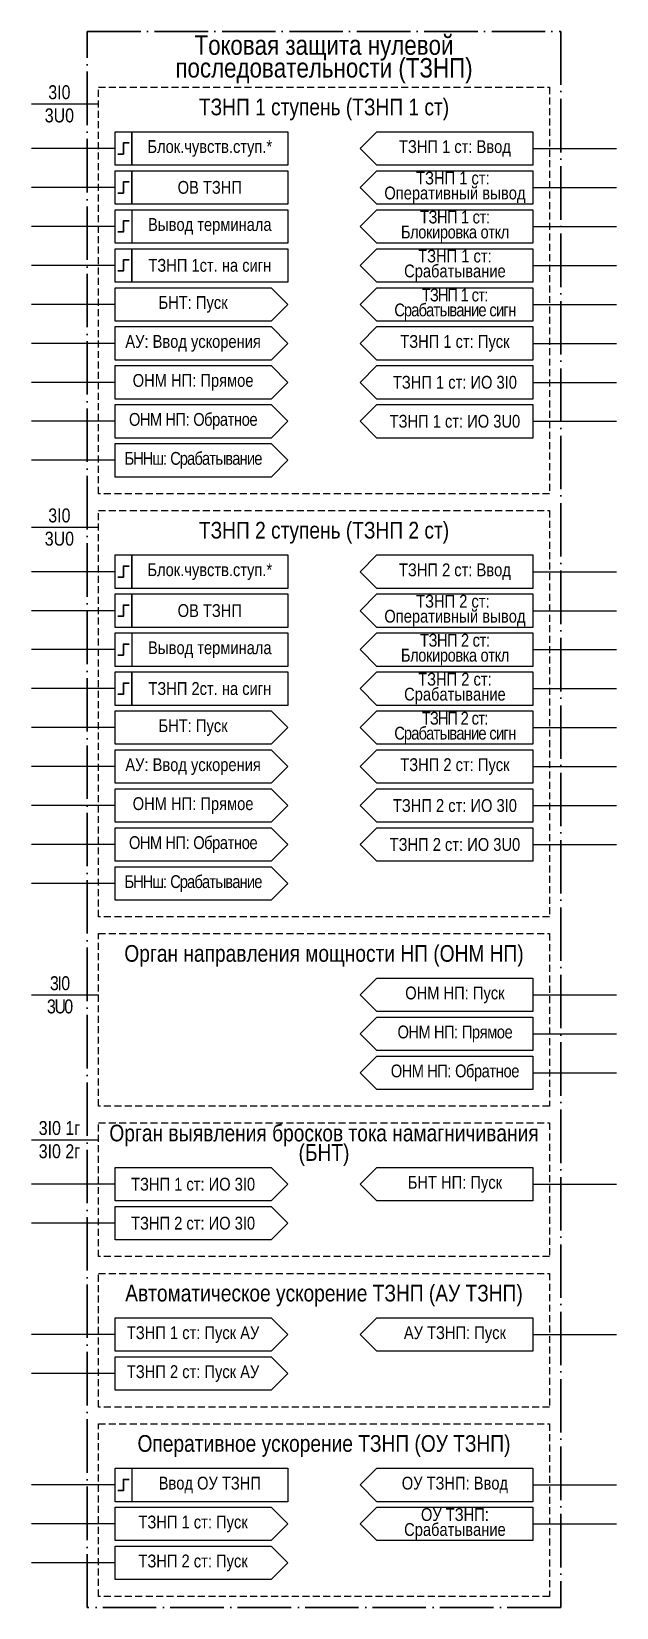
# Model space of a CAD drawing. Header units: millimetres. Extents: x -60 to 1181, y -167 to 356.
# Drawn here: x 1076 to 1181, y 17 to 300 of the extents above; entities that cross this region are included whole.
import ezdxf

# ---------------------------------------------------------------- set-up
doc = ezdxf.new("R2010")
doc.units = ezdxf.units.MM
doc.linetypes.add('ACAD_ISO04W100', pattern=[30, 24, -3, 0, -3])
doc.linetypes.add('штриховая2', pattern=[0.375, 0.25, -0.125])
doc.layers.add('TEXT', color=7, linetype='Continuous', lineweight=25)
doc.styles.add('2.5_Gost_RD', font='ARIALN.TTF', dxfattribs={"height": 2.5})
doc.styles.add('3.5_Gost_RD', font='ARIALN.TTF', dxfattribs={"height": 3.5})

msp = doc.modelspace()

# ---------------------------------------------------------------- texts
at = {"color": 30, "ltscale": 100, "attachment_point": 5, "style": '3.5_Gost_RD'}
for s, insert, char_height, width in [('\\pxsm0.7;{\\C30;\\c1938679;Токовая защита нулевой \\Pпоследовательности (ТЗНП)}', (1128.5, 295), 3.5, 85), ('{\\C30;\\c1938679;ТЗНП 1 ступень (ТЗНП 1 ст)}', (1128.5, 286), 3, 81), ('{\\C30;\\c1938679;ТЗНП 2 ступень (ТЗНП 2 ст)}', (1128.5, 210), 3, 81), ('\\pxsm0.7,t49;{\\C30;\\c1938679;Орган направления мощности НП (ОНМ НП)}', (1128.5, 134), 3, 81), ('\\pxsm0.7;{\\C30;\\c1938679;Орган выявления бросков тока намагничивания (БНТ)}', (1128.5, 100), 3, 81), ('{\\C30;\\c1938679;Автоматическое ускорение ТЗНП (АУ ТЗНП)}', (1128.5, 73), 3, 81), ('{\\C30;\\c1938679;Оперативное ускорение ТЗНП (ОУ ТЗНП)}', (1128.5, 46), 3, 81)]:
    msp.add_mtext(s, dxfattribs=dict(at, insert=insert, char_height=char_height, width=width))
at = {"ltscale": 100, "attachment_point": 5, "style": '2.5_Gost_RD'}
for s, insert, char_height, width in [('\\pxqc;{\\T1;3I0\\P3U0}', (1081, 287), 2.5, 10), ('\\pxsm0.7,t11;БНТ: Пуск', (1105, 251), 2.3, 28), ('\\pxqc;{\\T1;3I0\\P3U0}', (1081, 211), 2.5, 10), ('\\pxsm0.7,t11;БНТ: Пуск', (1105, 175), 2.3, 28), ('\\pxqc;{\\T0.8;3I0\\P3U0}', (1081, 127), 2.5, 10), ('\\pxqc;{\\T1;3I0 1г\\P3I0 2г}', (1081, 101), 2.5, 10), ('БНТ НП: Пуск', (1152, 93), 2.3, 28), ('\\pxsm0.7;АУ ТЗНП: Пуск', (1152, 66), 2.3, 28), ('\\pxsm0.7;ОУ ТЗНП: Ввод', (1152, 39), 2.3, 28), ('\\pxsm0.7;ОУ ТЗНП: Срабатывание', (1152, 32), 2.3, 28)]:
    msp.add_mtext(s, dxfattribs=dict(at, insert=insert, char_height=char_height, width=width))
at = {"color": 0, "ltscale": 100, "char_height": 2.3, "width": 28, "attachment_point": 5, "style": '2.5_Gost_RD'}
for s, insert in [('\\pxsm0.7;{\\C256;ОНМ НП: Пуск }', (1152, 127)), ('\\pxsm0.7;{\\T0.95;\\C256;ОНМ НП: Прямое}', (1152, 120)), ('\\pxsm0.7;{\\T0.95;\\C256;ОНМ НП: Обратное}', (1152, 113))]:
    msp.add_mtext(s, dxfattribs=dict(at, insert=insert))
at = {"layer": 'TEXT', "color": 0, "ltscale": 100, "char_height": 2.3, "width": 28, "attachment_point": 5, "style": '2.5_Gost_RD'}
for s, insert in [('\\pxsm0.7;{\\C256;Блок.чувств.ступ.\\C30;*}', (1108, 279)), ('\\pxsm0.7;{\\C256;ОВ ТЗНП}', (1108, 272)), ('\\pxsm0.7;{\\C256;Вывод терминала}', (1108, 265)), ('{\\C256;ТЗНП 1ст. на сигн}', (1108, 258)), ('\\pxsm0.7;{\\C256;Блок.чувств.ступ.\\C30;*}', (1108, 203)), ('\\pxsm0.7;{\\C256;ОВ ТЗНП}', (1108, 196)), ('\\pxsm0.7;{\\C256;Вывод терминала}', (1108, 189)), ('{\\C256;ТЗНП 2ст. на сигн}', (1108, 182)), ('\\pxsm0.7;{\\C256;ТЗНП 1 ст: Пуск АУ}', (1105, 66)), ('\\pxsm0.7;{\\C256;ТЗНП 2 ст: Пуск АУ}', (1105, 59)), ('\\pxsm0.7;{\\C256;Ввод ОУ ТЗНП}', (1108, 39)), ('\\pxsm0.7;{\\C256;ТЗНП 1 ст: Пуск}', (1105, 32)), ('\\pxsm0.7;{\\C256;ТЗНП 2 ст: Пуск}', (1105, 25))]:
    msp.add_mtext(s, dxfattribs=dict(at, insert=insert))
at = {"layer": 'TEXT', "ltscale": 100, "char_height": 2.3, "width": 28, "attachment_point": 5, "style": '2.5_Gost_RD'}
for s, insert in [('\\pxsm0.7;ТЗНП 1 ст: Ввод', (1152, 279)), ('\\pxsm0.7;ТЗНП 1 ст:  Оперативный вывод', (1152, 272)), ('\\pxsm0.7;{\\T0.95;ТЗНП 1 ст:  \\PБлокировка откл}', (1152, 265)), ('\\pxsm0.7;ТЗНП 1 ст: Срабатывание', (1152, 258)), ('\\pxsm0.7;{\\T0.9;ТЗНП 1 ст: Срабатывание сигн}', (1152, 251)), ('\\pxsm0.7;АУ: Ввод ускорения', (1105, 244)), ('\\pxsm0.7;ТЗНП 1 ст: Пуск', (1152, 244)), ('\\pxsm0.7;ОНМ НП: Прямое', (1105, 237)), ('\\pxsm0.7;ТЗНП 1 ст: ИО 3I0', (1152, 237)), ('\\pxsm0.7;{\\T0.95;ОНМ НП: Обратное}', (1105, 230)), ('\\pxsm0.7;ТЗНП 1 ст: ИО 3U0', (1152, 230)), ('\\pxsm0.7;{\\T0.9;БННш: Срабатывание}', (1105, 223)), ('\\pxsm0.7;ТЗНП 2 ст: Ввод', (1152, 203)), ('\\pxsm0.7;ТЗНП 2 ст:  Оперативный вывод', (1152, 196)), ('\\pxsm0.7;{\\T0.95;ТЗНП 2 ст:  \\PБлокировка откл}', (1152, 189)), ('\\pxsm0.7;ТЗНП 2 ст: Срабатывание', (1152, 182)), ('\\pxsm0.7;{\\T0.9;ТЗНП 2 ст: Срабатывание сигн}', (1152, 175)), ('\\pxsm0.7;АУ: Ввод ускорения', (1105, 168)), ('\\pxsm0.7;ТЗНП 2 ст: Пуск', (1152, 168)), ('\\pxsm0.7;ОНМ НП: Прямое', (1105, 161)), ('\\pxsm0.7;ТЗНП 2 ст: ИО 3I0', (1152, 161)), ('\\pxsm0.7;{\\T0.95;ОНМ НП: Обратное}', (1105, 154)), ('\\pxsm0.7;ТЗНП 2 ст: ИО 3U0', (1152, 154)), ('\\pxsm0.7;{\\T0.9;БННш: Срабатывание}', (1105, 147)), ('\\pxsm0.7;ТЗНП 1 ст: ИО 3I0', (1105, 93)), ('\\pxsm0.7;ТЗНП 2 ст: ИО 3I0', (1105, 86))]:
    msp.add_mtext(s, dxfattribs=dict(at, insert=insert))

# ---------------------------------------------------------------- linework, layer by layer
at = {"ltscale": 100}
for p, q in [((1076, 287), (1088, 287)), ((1091, 279), (1076, 279)), ((1166, 279), (1181, 279)), ((1091, 272), (1076, 272)), ((1166, 272), (1181, 272)), ((1091, 265), (1076, 265)), ((1166, 265), (1181, 265)), ((1091, 258), (1076, 258)), ((1166, 258), (1181, 258)), ((1091, 251), (1076, 251)), ((1166, 251), (1181, 251)), ((1091, 244), (1076, 244)), ((1166, 244), (1181, 244)), ((1091, 237), (1076, 237)), ((1166, 237), (1181, 237)), ((1091, 230), (1076, 230)), ((1166, 230), (1181, 230)), ((1091, 223), (1076, 223)), ((1076, 211), (1088, 211)), ((1091, 203), (1076, 203)), ((1166, 203), (1181, 203)), ((1091, 196), (1076, 196)), ((1166, 196), (1181, 196)), ((1091, 189), (1076, 189)), ((1166, 189), (1181, 189)), ((1091, 182), (1076, 182)), ((1166, 182), (1181, 182)), ((1091, 175), (1076, 175)), ((1166, 175), (1181, 175)), ((1091, 168), (1076, 168)), ((1166, 168), (1181, 168)), ((1091, 161), (1076, 161)), ((1166, 161), (1181, 161)), ((1091, 154), (1076, 154)), ((1166, 154), (1181, 154)), ((1091, 147), (1076, 147)), ((1076, 127), (1088, 127)), ((1166, 127), (1181, 127)), ((1166, 120), (1181, 120)), ((1166, 113), (1181, 113)), ((1076, 101), (1088, 101)), ((1091, 93), (1076, 93)), ((1166, 93), (1181, 93)), ((1091, 86), (1076, 86)), ((1091, 66), (1076, 66)), ((1166, 66), (1181, 66)), ((1091, 59), (1076, 59)), ((1091, 39), (1076, 39)), ((1166, 39), (1181, 39)), ((1091, 32), (1076, 32)), ((1166, 32), (1181, 32)), ((1091, 25), (1076, 25))]:
    msp.add_line(p, q, dxfattribs=at)
at = {"color": 251, "linetype": 'ACAD_ISO04W100', "lineweight": 30, "ltscale": 0.4, "true_color": 0x58595b}
msp.add_lwpolyline([(1086, 300), (1171, 300), (1171, 17), (1086, 17)], close=True, dxfattribs=at)
at = {"linetype": 'штриховая2', "ltscale": 5}
for points in [[(1088, 290), (1169, 290), (1169, 217), (1088, 217)], [(1088, 214), (1169, 214), (1169, 141), (1088, 141)], [(1088, 138), (1169, 138), (1169, 107), (1088, 107)], [(1088, 104), (1169, 104), (1169, 80), (1088, 80)], [(1088, 77), (1169, 77), (1169, 53), (1088, 53)], [(1088, 50), (1169, 50), (1169, 19), (1088, 19)]]:
    msp.add_lwpolyline(points, close=True, dxfattribs=at)
at = {"ltscale": 100}
for points in [[(1091, 282), (1094, 282), (1094, 276), (1091, 276)], [(1094, 282), (1122, 282), (1122, 276), (1094, 276)], [(1166, 282), (1166, 276), (1138, 276), (1135, 279), (1138, 282)], [(1091, 275), (1094, 275), (1094, 269), (1091, 269)], [(1094, 275), (1122, 275), (1122, 269), (1094, 269)], [(1166, 269), (1138, 269), (1135, 272), (1138, 275), (1166, 275)], [(1091, 268), (1094, 268), (1094, 262), (1091, 262)], [(1091, 268), (1122, 268), (1122, 262), (1091, 262)], [(1166, 262), (1138, 262), (1135, 265), (1138, 268), (1166, 268)], [(1091, 261), (1094, 261), (1094, 255), (1091, 255)], [(1094, 261), (1122, 261), (1122, 255), (1094, 255)], [(1135, 258), (1138, 261), (1166, 261), (1166, 255), (1138, 255)], [(1119, 254), (1122, 251), (1119, 248), (1091, 248), (1091, 254)], [(1135, 251), (1138, 254), (1166, 254), (1166, 248), (1138, 248)], [(1119, 247), (1122, 244), (1119, 241), (1091, 241), (1091, 247)], [(1135, 244), (1138, 247), (1166, 247), (1166, 241), (1138, 241)], [(1119, 240), (1122, 237), (1119, 234), (1091, 234), (1091, 240)], [(1166, 240), (1166, 234), (1138, 234), (1135, 237), (1138, 240)], [(1119, 233), (1122, 230), (1119, 227), (1091, 227), (1091, 233)], [(1166, 233), (1166, 227), (1138, 227), (1135, 230), (1138, 233)], [(1119, 226), (1122, 223), (1119, 220), (1091, 220), (1091, 226)], [(1091, 206), (1094, 206), (1094, 200), (1091, 200)], [(1094, 206), (1122, 206), (1122, 200), (1094, 200)], [(1166, 206), (1166, 200), (1138, 200), (1135, 203), (1138, 206)], [(1091, 199), (1094, 199), (1094, 193), (1091, 193)], [(1094, 199), (1122, 199), (1122, 193), (1094, 193)], [(1166, 193), (1138, 193), (1135, 196), (1138, 199), (1166, 199)], [(1091, 192), (1094, 192), (1094, 186), (1091, 186)], [(1091, 192), (1122, 192), (1122, 186), (1091, 186)], [(1166, 186), (1138, 186), (1135, 189), (1138, 192), (1166, 192)], [(1091, 185), (1094, 185), (1094, 179), (1091, 179)], [(1094, 185), (1122, 185), (1122, 179), (1094, 179)], [(1135, 182), (1138, 185), (1166, 185), (1166, 179), (1138, 179)], [(1119, 178), (1122, 175), (1119, 172), (1091, 172), (1091, 178)], [(1135, 175), (1138, 178), (1166, 178), (1166, 172), (1138, 172)], [(1119, 171), (1122, 168), (1119, 165), (1091, 165), (1091, 171)], [(1135, 168), (1138, 171), (1166, 171), (1166, 165), (1138, 165)], [(1119, 164), (1122, 161), (1119, 158), (1091, 158), (1091, 164)], [(1166, 164), (1166, 158), (1138, 158), (1135, 161), (1138, 164)], [(1119, 157), (1122, 154), (1119, 151), (1091, 151), (1091, 157)], [(1166, 157), (1166, 151), (1138, 151), (1135, 154), (1138, 157)], [(1119, 150), (1122, 147), (1119, 144), (1091, 144), (1091, 150)], [(1166, 124), (1138, 124), (1135, 127), (1138, 130), (1166, 130)], [(1166, 117), (1138, 117), (1135, 120), (1138, 123), (1166, 123)], [(1166, 110), (1138, 110), (1135, 113), (1138, 116), (1166, 116)], [(1166, 90), (1138, 90), (1135, 93), (1138, 96), (1166, 96)], [(1166, 63), (1138, 63), (1135, 66), (1138, 69), (1166, 69)], [(1091, 42), (1094, 42), (1094, 36), (1091, 36)], [(1091, 42), (1122, 42), (1122, 36), (1091, 36)], [(1166, 36), (1138, 36), (1135, 39), (1138, 42), (1166, 42)], [(1166, 29), (1138, 29), (1135, 32), (1138, 35), (1166, 35)]]:
    msp.add_lwpolyline(points, close=True, dxfattribs=at)
at = {"lineweight": 30, "ltscale": 100}
for points in [[(1091.5, 278), (1092.5, 278), (1092.5, 280), (1093.5, 280)], [(1091.5, 271), (1092.5, 271), (1092.5, 273), (1093.5, 273)], [(1093.5, 266), (1092.5, 266), (1092.5, 264), (1091.5, 264)], [(1091.5, 257), (1092.5, 257), (1092.5, 259), (1093.5, 259)], [(1091.5, 202), (1092.5, 202), (1092.5, 204), (1093.5, 204)], [(1091.5, 195), (1092.5, 195), (1092.5, 197), (1093.5, 197)], [(1093.5, 190), (1092.5, 190), (1092.5, 188), (1091.5, 188)], [(1091.5, 181), (1092.5, 181), (1092.5, 183), (1093.5, 183)], [(1093.5, 40), (1092.5, 40), (1092.5, 38), (1091.5, 38)]]:
    msp.add_lwpolyline(points, dxfattribs=at)
at = {"ltscale": 100}
for points in [[(1091, 96), (1119, 96), (1122, 93), (1119, 90), (1091, 90), (1091, 96)], [(1091, 89), (1119, 89), (1122, 86), (1119, 83), (1091, 83), (1091, 89)], [(1091, 69), (1119, 69), (1122, 66), (1119, 63), (1091, 63), (1091, 69)], [(1091, 62), (1119, 62), (1122, 59), (1119, 56), (1091, 56), (1091, 62)], [(1091, 35), (1119, 35), (1122, 32), (1119, 29), (1091, 29), (1091, 35)], [(1091, 28), (1119, 28), (1122, 25), (1119, 22), (1091, 22), (1091, 28)]]:
    msp.add_lwpolyline(points, dxfattribs=at)

msp.set_redraw_order([(e.dxf.handle, doc.entitydb.next_handle()) for e in msp.query("TEXT MTEXT ATTDEF DIMENSION ARC_DIMENSION")])  # texts and dimensions are drawn at this point

doc.saveas('drawing.dxf')
